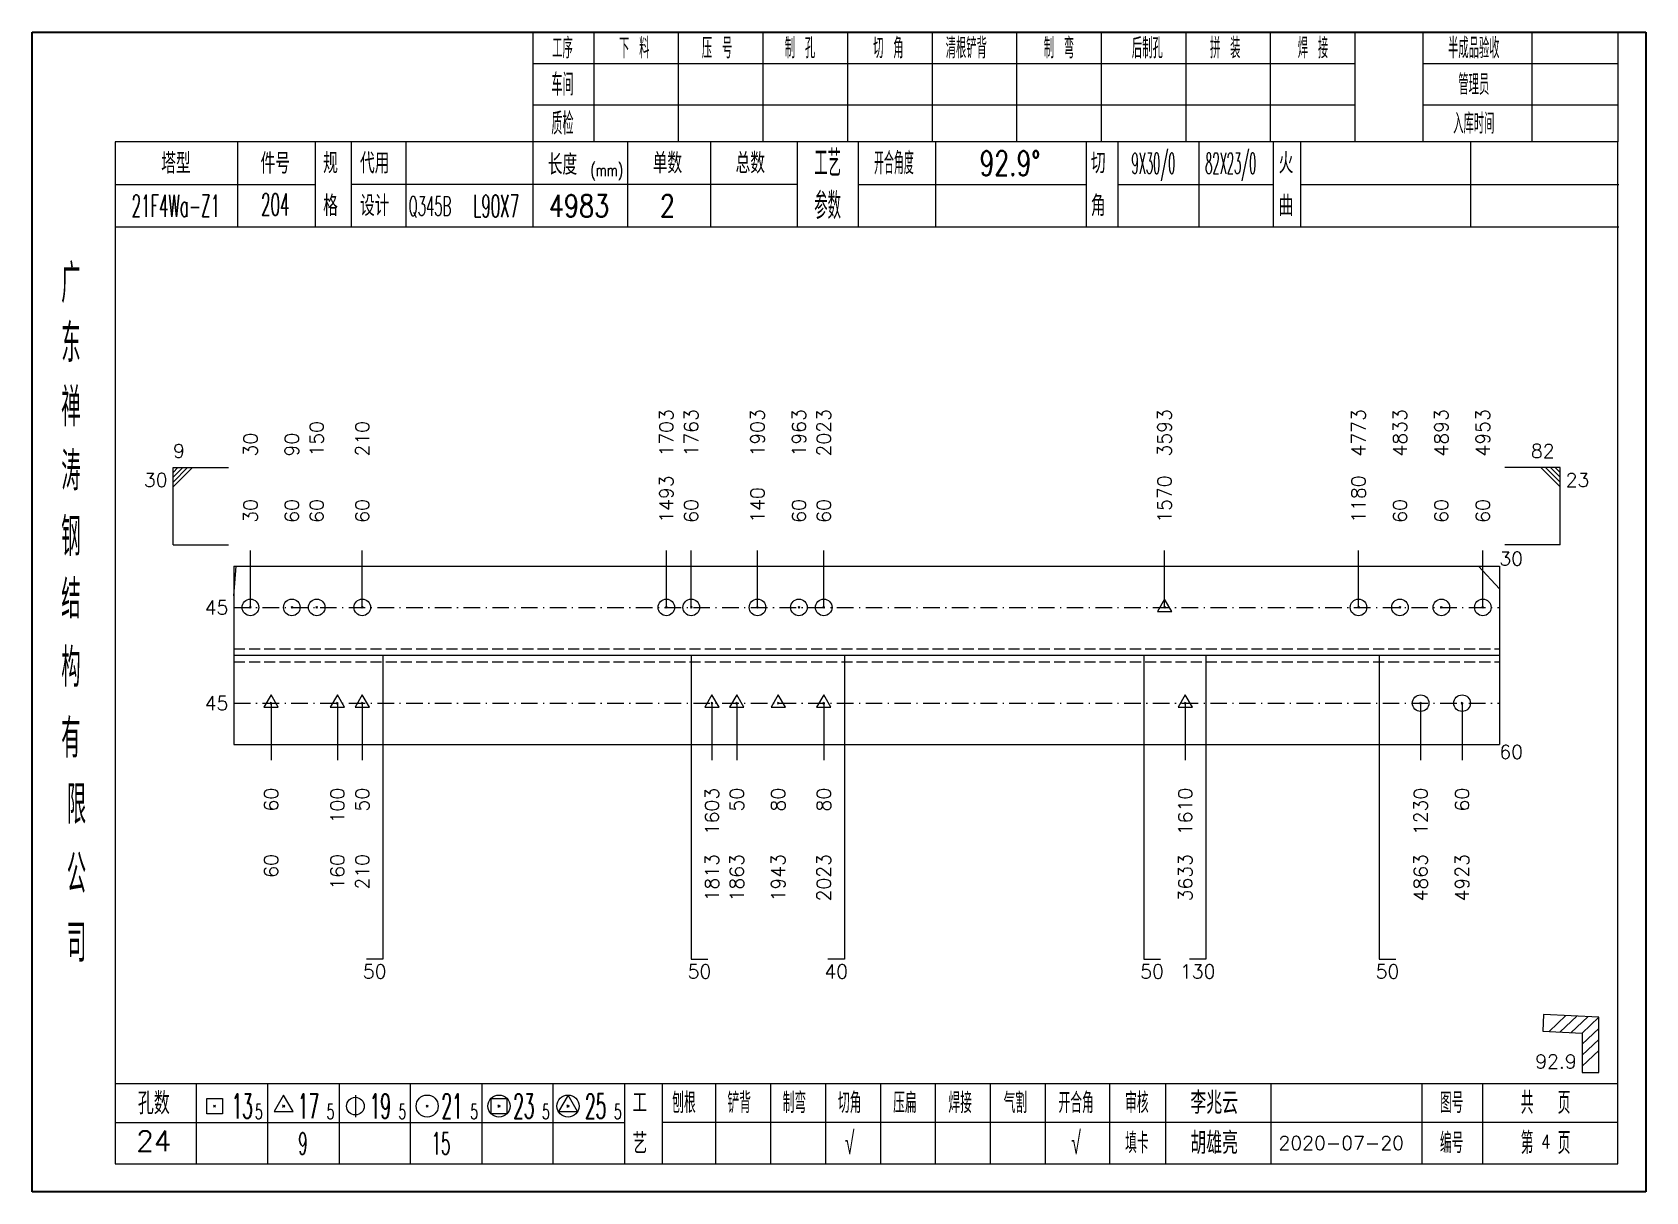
# Model space of a CAD drawing. Extents: x 1310 to 15542, y -76 to 8381.
# Drawn here: x 2452.8 to 2744.9, y 5083.7 to 5293.7 of the extents above; entities that cross this region are included whole.
import ezdxf
from ezdxf.enums import TextEntityAlignment as Align

# ---------------------------------------------------------------- set-up
doc = ezdxf.new("R2010")
doc.units = 0
doc.header["$MEASUREMENT"] = 0
doc.linetypes.add('一点画线', pattern=[5.2, 3, -1, 0.2, -1])
doc.linetypes.add('虚线', pattern=[2.75, 2, -0.75])
doc.layers.get('0').update_dxf_attribs({"linetype": 'CONTINUOUS', "lineweight": 25})
for name, color, linetype, lineweight in [('1', 7, 'CONTINUOUS', 25), ('2', 7, 'CONTINUOUS', 25), ('4', 7, 'CONTINUOUS', 25), ('5', 7, 'CONTINUOUS', 25)]:
    doc.layers.add(name, color=color, linetype=linetype, lineweight=lineweight)
doc.styles.get("Standard").update_dxf_attribs({"font": 'simplex.shx', "width": 0.7, "height": 3, "bigfont": 'gbhzfs.shx'})

msp = doc.modelspace()

# ---------------------------------------------------------------- texts
at = {"color": 7, "linetype": 'Continuous', "lineweight": 13}
for s, p in [('1703', (2567.62, 5216.854)), ('1763', (2572.12, 5216.854)), ('1903', (2584.12, 5216.854)), ('1963', (2591.62, 5216.854)), ('2023', (2596.12, 5216.854)), ('3593', (2657.816, 5216.854)), ('4773', (2692.942, 5216.854)), ('4833', (2700.442, 5216.854)), ('4893', (2707.942, 5216.854)), ('4953', (2715.442, 5216.854)), ('30', (2492.312, 5216.854)), ('90', (2499.812, 5216.854)), ('150', (2504.312, 5216.854)), ('210', (2512.562, 5216.854))]:
    msp.add_text(s, height=2.5, rotation=90, dxfattribs=at).set_placement(p, align=Align.MIDDLE_LEFT)
msp.add_text('9', height=2.5, dxfattribs=at).set_placement((2478.312, 5215.854), align=Align.BOTTOM_LEFT)
msp.add_text('82', height=2.5, dxfattribs=at).set_placement((2728.442, 5215.854), align=Align.BOTTOM_RIGHT)
msp.add_text('30', height=2.5, dxfattribs=at).set_placement((2477.312, 5213.854), align=Align.TOP_RIGHT)
at = {"color": 8, "linetype": 'Continuous', "lineweight": 9}
for s, p in [('1493', (2567.62, 5204.854)), ('1570', (2657.816, 5204.854)), ('1180', (2692.942, 5204.854)), ('30', (2492.312, 5204.854)), ('60', (2499.812, 5204.854)), ('60', (2504.312, 5204.854)), ('60', (2512.562, 5204.854)), ('60', (2572.12, 5204.854)), ('140', (2584.12, 5204.854)), ('60', (2591.62, 5204.854)), ('60', (2596.12, 5204.854)), ('60', (2700.442, 5204.854)), ('60', (2707.942, 5204.854)), ('60', (2715.442, 5204.854))]:
    msp.add_text(s, height=2.5, rotation=90, dxfattribs=at).set_placement(p, align=Align.MIDDLE_LEFT)
at = {"color": 7, "linetype": 'Continuous', "lineweight": 13}
msp.add_text('23', height=2.5, dxfattribs=at).set_placement((2730.442, 5213.854), align=Align.TOP_LEFT)
msp.add_text('30', height=2.5, dxfattribs=at).set_placement((2718.442, 5198.354), align=Align.MIDDLE_LEFT)
for p in [(2488.312, 5189.521), (2488.312, 5172.187)]:
    msp.add_text('45', height=2.5, dxfattribs=at).set_placement(p, align=Align.MIDDLE_RIGHT)
at = {"layer": '1', "color": 7, "linetype": 'Continuous', "lineweight": 13}
msp.add_text('60', height=2.5, dxfattribs=at).set_placement((2718.442, 5163.354), align=Align.MIDDLE_LEFT)
at = {"layer": '1', "color": 8, "linetype": 'Continuous', "lineweight": 9}
for s, p in [('60', (2496.062, 5156.854)), ('100', (2508.062, 5156.854)), ('50', (2512.562, 5156.854)), ('1603', (2575.87, 5156.854)), ('50', (2580.37, 5156.854)), ('80', (2587.87, 5156.854)), ('80', (2596.12, 5156.854)), ('1610', (2661.566, 5156.854)), ('1230', (2704.192, 5156.854)), ('60', (2711.692, 5156.854))]:
    msp.add_text(s, height=2.5, rotation=90, dxfattribs=at).set_placement(p, align=Align.MIDDLE_RIGHT)
at = {"layer": '1', "color": 7, "linetype": 'Continuous', "lineweight": 13}
for s, p in [('60', (2496.062, 5144.854)), ('160', (2508.062, 5144.854)), ('210', (2512.562, 5144.854)), ('1813', (2575.87, 5144.854)), ('1863', (2580.37, 5144.854)), ('1943', (2587.87, 5144.854)), ('2023', (2596.12, 5144.854)), ('3633', (2661.566, 5144.854)), ('4863', (2704.192, 5144.854)), ('4923', (2711.692, 5144.854))]:
    msp.add_text(s, height=2.5, rotation=90, dxfattribs=at).set_placement(p, align=Align.MIDDLE_RIGHT)
at = {"layer": '2', "color": 7, "linetype": 'Continuous', "lineweight": 13}
for s, p in [('50', (2514.812, 5124.854)), ('50', (2573.62, 5124.854)), ('40', (2598.37, 5124.854)), ('50', (2655.566, 5124.854)), ('130', (2663.816, 5124.854)), ('50', (2698.192, 5124.854))]:
    msp.add_text(s, height=2.5, dxfattribs=at).set_placement(p, align=Align.TOP_CENTER)
msp.add_text('92.9', height=2.5, dxfattribs=at).set_placement((2732.442, 5105.295), align=Align.BOTTOM_RIGHT)
at = {"layer": '4', "color": 1, "linetype": 'Continuous', "lineweight": 25}
for s, height, width, p in [('工序', 3.7, 0.7, (2548.812, 5290.811)), ('下 料', 3.7, 0.7, (2561.812, 5290.811)), ('压 号', 3.7, 0.7, (2576.812, 5290.811)), ('制 孔', 3.7, 0.7, (2591.812, 5290.811)), ('切 角', 3.7, 0.7, (2607.812, 5290.811)), ('清根铲背 ', 3.7, 0.7, (2622.812, 5290.811)), (' 制 弯', 3.7, 0.7, (2637.812, 5290.811)), (' 后制孔', 3.7, 0.7, (2653.812, 5290.811)), ('拼 装', 3.7, 0.7, (2668.812, 5290.811)), (' 焊 接', 3.7, 0.7, (2683.812, 5290.811)), ('半成品验收', 3.7, 0.7, (2713.812, 5290.811)), ('车间', 4, 0.7, (2548.812, 5284.211)), ('管理员', 3.7, 0.7, (2713.812, 5284.211)), ('质检', 4, 0.7, (2548.812, 5277.151)), ('入库时间', 3.7, 0.7, (2713.812, 5277.151)), ('(mm)', 2.24, 0.7, (2556.812, 5268.711)), ('工艺', 4.8, 0.7, (2596.812, 5269.971)), ('开合角度', 4, 0.6, (2608.812, 5269.971)), ('92.9%%d', 4.47, 0.7, (2629.812, 5269.971)), ('9X30/0', 3.8, 0.4, (2655.812, 5269.971)), ('82X23/0', 3.8, 0.4, (2669.812, 5269.971)), ('21F4Wa-Z1', 4, 0.5, (2478.812, 5262.231)), ('204', 4, 0.5, (2496.812, 5262.481)), ('L90X7', 4, 0.5, (2536.812, 5262.211)), ('4983', 4, 0.8, (2551.812, 5262.261)), ('2', 4, 0.8, (2567.812, 5262.261)), ('参数', 4.8, 0.7, (2596.812, 5262.261)), ('Q345B', 3.5, 0.5, (2524.812, 5262.211)), ('广', 6.96, 0.7, (2459.812, 5248.181)), ('东', 6.96, 0.7, (2459.812, 5237.391)), ('禅', 6.96, 0.7, (2459.812, 5225.801)), ('涛', 6.96, 0.7, (2459.812, 5214.201)), ('钢', 6.96, 0.7, (2459.812, 5202.311)), ('结', 6.96, 0.7, (2459.812, 5191.001)), ('构', 6.96, 0.7, (2459.812, 5178.621)), ('有', 6.96, 0.7, (2459.812, 5165.811)), ('限', 6.96, 0.7, (2460.812, 5153.811)), ('公', 6.96, 0.7, (2460.812, 5141.271)), ('司', 6.96, 0.7, (2460.812, 5128.791)), ('13', 4.47, 0.5, (2490.812, 5099.211)), ('17', 4.47, 0.5, (2502.812, 5099.211)), ('19', 4.47, 0.5, (2515.812, 5099.211)), ('21', 4.47, 0.5, (2528.812, 5099.211)), ('23', 4.47, 0.5, (2541.812, 5099.211)), ('25', 4.47, 0.5, (2554.812, 5099.211)), ('刨根', 3.7, 0.8, (2570.812, 5099.811)), ('铲背', 3.7, 0.8, (2580.812, 5099.811)), ('制弯', 3.7, 0.8, (2590.812, 5099.811)), ('切角', 3.7, 0.8, (2600.812, 5099.811)), ('压扁', 3.7, 0.8, (2610.812, 5099.811)), ('焊接', 3.7, 0.8, (2620.812, 5099.811)), ('气割', 3.7, 0.8, (2630.812, 5099.811)), ('开合角', 3.7, 0.8, (2641.812, 5099.811)), ('审核', 3.7, 0.8, (2652.812, 5099.811)), ('图号', 3.7, 0.8, (2709.812, 5099.811)), ('共  页', 4, 0.8, (2726.812, 5099.811)), ('5', 2.68, 0.6, (2493.812, 5098.211)), ('5', 2.68, 0.6, (2506.812, 5098.211)), ('5', 2.68, 0.6, (2519.812, 5098.211)), ('5', 2.68, 0.6, (2532.812, 5098.211)), ('5', 2.68, 0.6, (2545.812, 5098.211)), ('5', 2.68, 0.6, (2558.812, 5098.211)), ('√', 4, 0.6, (2600.812, 5092.541)), ('√', 4, 0.6, (2641.812, 5092.541)), ('填卡', 3.7, 0.8, (2652.812, 5092.541)), ('编号', 3.7, 0.8, (2709.812, 5092.541)), ('第  页', 4, 0.8, (2726.812, 5092.541)), ('9', 4, 0.5, (2501.812, 5092.461)), ('15', 4, 0.5, (2526.812, 5092.461))]:
    msp.add_text(s, height=height, dxfattribs=dict(at, width=width)).set_placement(p, align=Align.MIDDLE_CENTER)
for s, height, p in [('塔型', 3.7, (2478.812, 5269.941)), ('件号', 3.7, (2496.812, 5269.941)), ('规', 3.7, (2506.812, 5269.971)), ('代用', 3.7, (2514.812, 5269.971)), ('长度', 3.7, (2548.812, 5269.711)), ('单数', 3.7, (2567.812, 5269.971)), ('总数', 3.7, (2582.812, 5269.971)), ('切', 3.7, (2645.812, 5269.971)), ('火', 3.7, (2679.812, 5269.971)), ('格', 3.7, (2506.812, 5262.261)), ('设计', 3.7, (2514.812, 5262.261)), ('角', 3.7, (2645.812, 5262.261)), ('曲', 3.7, (2679.812, 5262.261)), ('孔数', 4, (2474.812, 5099.731)), ('工', 3.7, (2562.812, 5099.811)), ('李兆云', 4, (2666.812, 5099.811)), ('24', 3.7, (2474.812, 5092.901)), ('胡雄亮', 4, (2666.812, 5092.541)), ('艺', 3.7, (2562.812, 5092.461)), ('2020-07-20', 2.5, (2689.812, 5092.541))]:
    msp.add_text(s, height=height, dxfattribs=at).set_placement(p, align=Align.MIDDLE_CENTER)
at = {"layer": '4', "color": 6, "linetype": 'Continuous', "lineweight": 25, "width": 0.8}
msp.add_text('4', height=2.5, dxfattribs=at).set_placement((2726.837, 5092.769), align=Align.MIDDLE_CENTER)

# ---------------------------------------------------------------- blocks, each defined once
blk = doc.blocks.new('孔21.5')
at = {"layer": '5', "color": 7, "linetype": 'Continuous', "lineweight": 13}
for p, q in [((-0.1, -0.1), (0.1, 0.1)), ((0.1, -0.1), (-0.1, 0.1))]:
    blk.add_line(p, q, dxfattribs=at)
blk.add_circle((0, 0), 1, dxfattribs=at)
blk = doc.blocks.new('孔17.5')
at = {"layer": '5', "color": 7, "linetype": 'Continuous', "lineweight": 13}
for p, q in [((0, 1), (-0.866, -0.5)), ((-0.1, -0.1), (0.1, 0.1)), ((0.1, -0.1), (-0.1, 0.1)), ((0.866, -0.5), (0, 1)), ((-0.866, -0.5), (0.866, -0.5))]:
    blk.add_line(p, q, dxfattribs=at)
blk = doc.blocks.new('CTJGK')
at = {"color": 6, "linetype": 'Continuous'}
for p, q in [((0, 209.97), (292.13, 209.97)), ((0, 0), (0, 209.97)), ((292.13, 209.97), (292.13, 0)), ((292.13, 0), (0, 0))]:
    blk.add_line(p, q, dxfattribs=at)

# ---------------------------------------------------------------- linework, layer by layer
at = {"color": 7, "linetype": 'Continuous', "lineweight": 13}
for p, q in [((2478.312, 5214.854), (2488.312, 5214.854)), ((2478.312, 5200.854), (2478.312, 5214.854)), ((2479.187, 5214.854), (2478.312, 5213.979)), ((2480.062, 5214.854), (2478.312, 5213.104)), ((2480.937, 5214.854), (2478.312, 5212.229)), ((2481.812, 5214.854), (2478.312, 5211.354)), ((2729.442, 5214.854), (2719.442, 5214.854)), ((2725.942, 5214.854), (2729.442, 5211.354)), ((2726.817, 5214.854), (2729.442, 5212.229)), ((2727.692, 5214.854), (2729.442, 5213.104)), ((2728.567, 5214.854), (2729.442, 5213.979)), ((2729.442, 5200.854), (2729.442, 5214.854)), ((2478.312, 5200.854), (2488.312, 5200.854)), ((2729.442, 5200.854), (2719.442, 5200.854)), ((2489.312, 5191.632), (2489.726, 5197.021)), ((2492.312, 5189.521), (2492.312, 5199.854)), ((2512.562, 5189.521), (2512.562, 5199.854)), ((2567.62, 5189.521), (2567.62, 5199.854)), ((2572.12, 5189.521), (2572.12, 5199.854)), ((2584.12, 5189.521), (2584.12, 5199.854)), ((2596.12, 5189.521), (2596.12, 5199.854)), ((2657.816, 5189.521), (2657.816, 5199.854)), ((2692.942, 5189.521), (2692.942, 5199.854)), ((2718.442, 5192.889), (2714.671, 5197.021)), ((2715.442, 5189.521), (2715.442, 5199.854)), ((2496.062, 5172.187), (2496.062, 5161.854)), ((2508.062, 5172.187), (2508.062, 5161.854)), ((2512.562, 5172.187), (2512.562, 5161.854)), ((2575.87, 5172.187), (2575.87, 5161.854)), ((2580.37, 5172.187), (2580.37, 5161.854)), ((2596.12, 5172.187), (2596.12, 5161.854)), ((2661.566, 5172.187), (2661.566, 5161.854)), ((2704.192, 5172.187), (2704.192, 5161.854)), ((2711.692, 5172.187), (2711.692, 5161.854))]:
    msp.add_line(p, q, dxfattribs=at)
at = {"color": 7, "linetype": 'Continuous', "lineweight": 18}
for p, q in [((2489.312, 5197.021), (2489.312, 5164.687)), ((2489.312, 5197.021), (2718.442, 5197.021)), ((2718.442, 5197.021), (2718.442, 5164.687)), ((2489.312, 5180.854), (2718.442, 5180.854))]:
    msp.add_line(p, q, dxfattribs=at)
at = {"color": 3, "linetype": '一点画线', "lineweight": 13}
for p, q in [((2489.312, 5189.521), (2718.442, 5189.521)), ((2489.312, 5172.187), (2718.442, 5172.187))]:
    msp.add_line(p, q, dxfattribs=at)
at = {"color": 1, "linetype": '虚线', "lineweight": 18}
for p, q in [((2489.312, 5182.021), (2718.442, 5182.021)), ((2489.312, 5179.687), (2718.442, 5179.687))]:
    msp.add_line(p, q, dxfattribs=at)
at = {"layer": '1', "color": 7, "linetype": 'Continuous', "lineweight": 18}
msp.add_line((2489.312, 5164.687), (2718.442, 5164.687), dxfattribs=at)
at = {"layer": '2', "color": 7, "linetype": 'Continuous', "lineweight": 13}
for p, q in [((2516.312, 5180.854), (2516.312, 5125.854)), ((2572.12, 5180.854), (2572.12, 5125.854)), ((2599.87, 5180.854), (2599.87, 5125.854)), ((2654.066, 5180.854), (2654.066, 5125.854)), ((2665.316, 5180.854), (2665.316, 5125.854)), ((2696.692, 5180.854), (2696.692, 5125.854)), ((2516.312, 5125.854), (2513.312, 5125.854)), ((2572.12, 5125.854), (2575.12, 5125.854)), ((2599.87, 5125.854), (2596.87, 5125.854)), ((2654.066, 5125.854), (2657.066, 5125.854)), ((2665.316, 5125.854), (2662.316, 5125.854)), ((2696.692, 5125.854), (2699.692, 5125.854)), ((2726.455, 5115.801), (2726.303, 5112.805)), ((2736.442, 5115.295), (2726.455, 5115.801)), ((2727.449, 5112.747), (2730.449, 5115.599)), ((2729.447, 5112.646), (2732.447, 5115.498)), ((2731.444, 5112.544), (2734.444, 5115.396)), ((2733.442, 5112.443), (2736.442, 5115.295)), ((2736.442, 5105.295), (2736.442, 5115.295)), ((2726.303, 5112.805), (2733.442, 5112.443)), ((2733.442, 5110.443), (2736.442, 5113.295)), ((2733.442, 5112.443), (2733.442, 5105.295)), ((2733.442, 5108.443), (2736.442, 5111.295)), ((2733.442, 5106.443), (2736.442, 5109.295)), ((2733.442, 5105.295), (2736.442, 5105.295))]:
    msp.add_line(p, q, dxfattribs=at)
at = {"layer": '4', "color": 1, "linetype": 'Continuous', "lineweight": 18}
for p, q in [((2452.812, 5293.681), (2452.812, 5083.711)), ((2744.942, 5293.681), (2452.812, 5293.681)), ((2543.442, 5293.681), (2543.442, 5273.841)), ((2554.472, 5293.681), (2554.472, 5273.821)), ((2569.782, 5293.681), (2569.782, 5273.821)), ((2585.102, 5293.681), (2585.102, 5273.821)), ((2600.412, 5293.681), (2600.412, 5273.821)), ((2615.722, 5293.681), (2615.722, 5273.821)), ((2631.032, 5293.681), (2631.032, 5273.821)), ((2646.352, 5293.681), (2646.352, 5273.821)), ((2661.662, 5293.681), (2661.662, 5273.821)), ((2676.972, 5293.681), (2676.972, 5273.821)), ((2692.282, 5293.681), (2692.282, 5273.841)), ((2692.282, 5293.681), (2692.282, 5273.821)), ((2704.562, 5293.681), (2704.562, 5273.821)), ((2724.312, 5293.681), (2724.312, 5273.821)), ((2739.892, 5293.681), (2739.892, 5273.821)), ((2744.942, 5263.881), (2744.942, 5293.681)), ((2692.282, 5287.951), (2543.442, 5287.951)), ((2739.892, 5287.951), (2704.562, 5287.951)), ((2692.282, 5280.471), (2543.442, 5280.471)), ((2739.892, 5280.471), (2704.562, 5280.471)), ((2467.822, 5273.821), (2467.822, 5088.761)), ((2739.892, 5273.821), (2467.822, 5273.821)), ((2489.942, 5273.831), (2489.942, 5258.411)), ((2504.092, 5258.411), (2504.092, 5273.821)), ((2510.592, 5258.411), (2510.592, 5273.821)), ((2520.462, 5273.821), (2520.462, 5258.411)), ((2543.442, 5273.841), (2543.442, 5258.411)), ((2560.562, 5273.821), (2560.562, 5258.411)), ((2575.612, 5273.821), (2575.612, 5258.411)), ((2591.312, 5273.821), (2591.312, 5258.411)), ((2602.372, 5273.821), (2602.372, 5258.411)), ((2616.322, 5273.821), (2616.322, 5258.411)), ((2643.622, 5273.821), (2643.622, 5258.411)), ((2649.382, 5273.821), (2649.382, 5258.411)), ((2664.002, 5273.821), (2664.002, 5258.411)), ((2677.462, 5273.821), (2677.462, 5258.411)), ((2682.452, 5273.821), (2682.452, 5258.411)), ((2713.192, 5273.821), (2713.192, 5258.411)), ((2739.892, 5088.761), (2739.892, 5273.821)), ((2504.092, 5266.061), (2467.822, 5266.061)), ((2591.312, 5266.111), (2510.592, 5266.111)), ((2602.372, 5266.111), (2643.622, 5266.111)), ((2649.382, 5266.111), (2677.462, 5266.111)), ((2682.452, 5266.111), (2740.072, 5266.111)), ((2744.942, 5083.711), (2744.942, 5263.881)), ((2740.072, 5258.411), (2467.822, 5258.411)), ((2467.822, 5103.291), (2739.892, 5103.291)), ((2482.512, 5103.291), (2482.512, 5088.761)), ((2495.442, 5088.761), (2495.442, 5103.291)), ((2508.372, 5103.291), (2508.372, 5088.761)), ((2521.292, 5088.761), (2521.292, 5103.291)), ((2534.222, 5103.291), (2534.222, 5088.761)), ((2547.152, 5088.761), (2547.152, 5103.291)), ((2560.072, 5088.761), (2560.072, 5103.291)), ((2566.942, 5088.761), (2566.942, 5103.291)), ((2576.602, 5088.761), (2576.602, 5103.291)), ((2586.542, 5088.761), (2586.542, 5103.291)), ((2596.482, 5088.761), (2596.482, 5103.291)), ((2606.432, 5088.761), (2606.432, 5103.291)), ((2616.372, 5088.761), (2616.372, 5103.291)), ((2626.312, 5088.761), (2626.312, 5103.291)), ((2636.262, 5088.761), (2636.262, 5103.291)), ((2647.902, 5088.761), (2647.902, 5103.291)), ((2658.052, 5088.761), (2658.052, 5103.291)), ((2677.112, 5088.761), (2677.112, 5103.291)), ((2704.492, 5088.761), (2704.492, 5103.291)), ((2715.452, 5088.761), (2715.452, 5103.291)), ((2560.072, 5096.161), (2467.822, 5096.161)), ((2566.902, 5096.321), (2739.892, 5096.321)), ((2467.822, 5088.761), (2739.892, 5088.761)), ((2452.812, 5083.711), (2744.942, 5083.711))]:
    msp.add_line(p, q, dxfattribs=at)
at = {"layer": '4', "color": 7, "linetype": 'Continuous', "lineweight": 13}
for p, q in [((2484.398, 5097.797), (2484.398, 5100.625)), ((2484.398, 5100.625), (2487.226, 5100.625)), ((2487.226, 5100.625), (2487.226, 5097.797)), ((2498.312, 5101.211), (2496.58, 5098.211)), ((2500.044, 5098.211), (2498.312, 5101.211)), ((2511.312, 5101.211), (2511.312, 5097.211)), ((2535.898, 5097.797), (2535.898, 5100.625)), ((2535.898, 5100.625), (2538.726, 5100.625)), ((2538.726, 5100.625), (2538.726, 5097.797)), ((2549.812, 5101.211), (2548.08, 5098.211)), ((2551.544, 5098.211), (2549.812, 5101.211)), ((2487.226, 5097.797), (2484.398, 5097.797)), ((2485.612, 5099.011), (2486.012, 5099.411)), ((2486.012, 5099.011), (2485.612, 5099.411)), ((2496.58, 5098.211), (2500.044, 5098.211)), ((2498.112, 5099.011), (2498.512, 5099.411)), ((2498.512, 5099.011), (2498.112, 5099.411)), ((2524.112, 5099.011), (2524.512, 5099.411)), ((2524.512, 5099.011), (2524.112, 5099.411)), ((2538.726, 5097.797), (2535.898, 5097.797)), ((2537.112, 5099.011), (2537.512, 5099.411)), ((2537.512, 5099.011), (2537.112, 5099.411)), ((2548.08, 5098.211), (2551.544, 5098.211)), ((2549.612, 5099.011), (2550.012, 5099.411)), ((2550.012, 5099.011), (2549.612, 5099.411))]:
    msp.add_line(p, q, dxfattribs=at)
for centre, radius in [((2511.312, 5099.211), 1.6), ((2524.312, 5099.211), 2), ((2537.312, 5099.211), 2), ((2549.812, 5099.211), 2)]:
    msp.add_circle(centre, radius, dxfattribs=at)

# ---------------------------------------------------------------- block references
at = {"color": 0, "linetype": 'Continuous'}
msp.add_blockref('CTJGK', (2452.812, 5083.711), dxfattribs=at)
at = {"color": 8, "linetype": 'Continuous', "lineweight": 9, "xscale": 1.5, "yscale": 1.5, "zscale": 1.5}
for name, p in [('孔21.5', (2492.312, 5189.521)), ('孔21.5', (2499.812, 5189.521)), ('孔21.5', (2504.312, 5189.521)), ('孔21.5', (2512.562, 5189.521)), ('孔21.5', (2567.62, 5189.521)), ('孔21.5', (2572.12, 5189.521)), ('孔21.5', (2584.12, 5189.521)), ('孔21.5', (2591.62, 5189.521)), ('孔21.5', (2596.12, 5189.521)), ('孔17.5', (2657.816, 5189.521)), ('孔21.5', (2692.942, 5189.521)), ('孔21.5', (2700.442, 5189.521)), ('孔21.5', (2707.942, 5189.521)), ('孔21.5', (2715.442, 5189.521))]:
    msp.add_blockref(name, p, dxfattribs=at)
at = {"layer": '1', "color": 8, "linetype": 'Continuous', "lineweight": 9, "xscale": 1.5, "yscale": 1.5, "zscale": 1.5}
for name, p in [('孔17.5', (2496.062, 5172.187)), ('孔17.5', (2508.062, 5172.187)), ('孔17.5', (2512.562, 5172.187)), ('孔17.5', (2575.87, 5172.187)), ('孔17.5', (2580.37, 5172.187)), ('孔17.5', (2587.87, 5172.187)), ('孔17.5', (2596.12, 5172.187)), ('孔17.5', (2661.566, 5172.187)), ('孔21.5', (2704.192, 5172.187)), ('孔21.5', (2711.692, 5172.187))]:
    msp.add_blockref(name, p, dxfattribs=at)

msp.set_redraw_order([(e.dxf.handle, doc.entitydb.next_handle()) for e in msp.query("TEXT MTEXT ATTDEF DIMENSION ARC_DIMENSION")])  # texts and dimensions are drawn at this point

doc.saveas('drawing.dxf')
